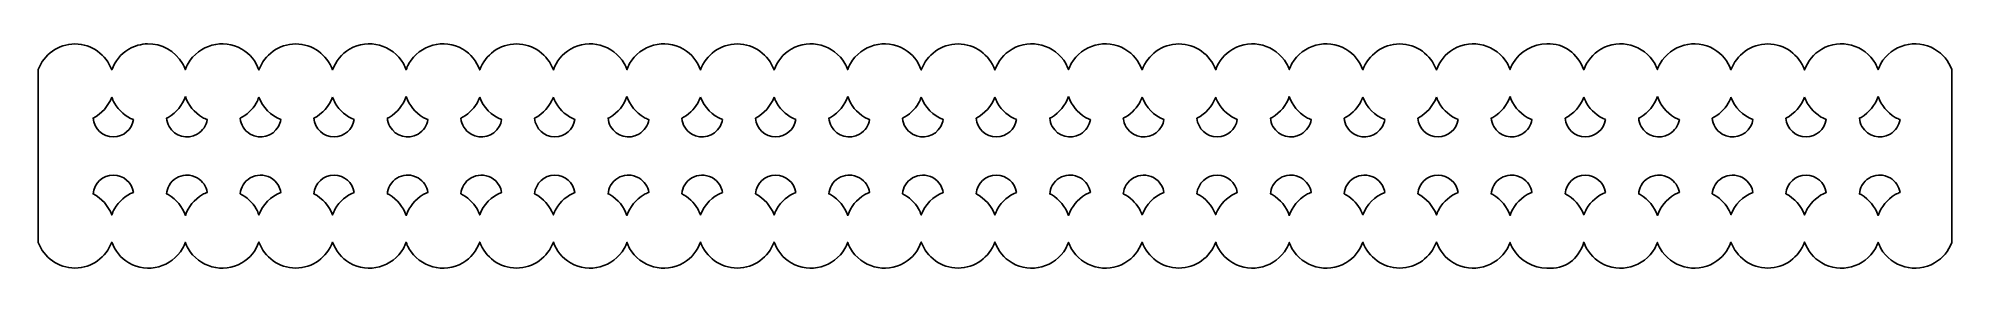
# Model space of a CAD drawing. Header units: centimetres. Extents: x -13.6 to 13.8, y 0.8 to 4.2.
import ezdxf

# ---------------------------------------------------------------- set-up
doc = ezdxf.new("R2010")
doc.units = ezdxf.units.CM
doc.header["$MEASUREMENT"] = 0
doc.layers.add('Layer 1', color=7, linetype='Continuous')

msp = doc.modelspace()

# ---------------------------------------------------------------- linework, layer by layer
at = {"layer": 'Layer 1', "color": 14}
for points, knots in [([(-12.05382, 4.09623), (-12.14469, 4.09409), (-12.2361, 4.06942), (-12.31993, 4.02102), (-12.31993, 4.02102), (-12.43863, 3.95249), (-12.52084, 3.84549), (-12.56455, 3.72516), (-12.56455, 3.72516), (-12.6441, 3.94031), (-12.84924, 4.0954), (-13.09099, 4.0954), (-13.09099, 4.0954), (-13.33144, 4.0954), (-13.53614, 3.94182), (-13.61659, 3.72847), (-13.61659, 3.72847), (-13.61659, 3.72847), (-13.61659, 1.25581), (-13.61659, 1.25581), (-13.61659, 1.25581), (-13.53614, 1.04245), (-13.33144, 0.88887), (-13.09099, 0.88887), (-13.09099, 0.88887), (-12.84924, 0.88887), (-12.6441, 1.04397), (-12.56455, 1.25911), (-12.56455, 1.25911), (-12.52084, 1.13879), (-12.43863, 1.03179), (-12.31993, 0.96325), (-12.31993, 0.96325), (-12.05167, 0.80837), (-11.70523, 0.90192), (-11.55053, 1.16986), (-11.55053, 1.16986), (-11.53426, 1.19804), (-11.52259, 1.22784), (-11.51169, 1.25746), (-11.51169, 1.25746), (-11.5008, 1.22782), (-11.48996, 1.19807), (-11.47367, 1.16986), (-11.47367, 1.16986), (-11.31884, 0.90168), (-10.97102, 0.80829), (-10.70262, 0.96325), (-10.70262, 0.96325), (-10.58358, 1.03198), (-10.50224, 1.13923), (-10.45883, 1.25994), (-10.45883, 1.25994), (-10.37949, 1.04441), (-10.17359, 0.88887), (-9.93157, 0.88887), (-9.93157, 0.88887), (-9.68982, 0.88887), (-9.48385, 1.04397), (-9.40431, 1.25911), (-9.40431, 1.25911), (-9.3606, 1.13879), (-9.27922, 1.03179), (-9.16052, 0.96325), (-9.16052, 0.96325), (-8.89225, 0.80837), (-8.54499, 0.90191), (-8.39029, 1.16986), (-8.39029, 1.16986), (-8.37401, 1.19804), (-8.36317, 1.22784), (-8.35227, 1.25746), (-8.35227, 1.25746), (-8.34138, 1.22782), (-8.32972, 1.19807), (-8.31343, 1.16986), (-8.31343, 1.16986), (-8.1586, 0.90168), (-7.81077, 0.80829), (-7.54238, 0.96325), (-7.54238, 0.96325), (-7.42333, 1.03198), (-7.342, 1.13923), (-7.29858, 1.25994), (-7.29858, 1.25994), (-7.21924, 1.04441), (-7.01417, 0.88887), (-6.77215, 0.88887), (-6.77215, 0.88887), (-6.53013, 0.88887), (-6.32423, 1.04441), (-6.24489, 1.25994), (-6.24489, 1.25994), (-6.20106, 1.13928), (-6.1192, 1.03192), (-6.00027, 0.96325), (-6.00027, 0.96325), (-5.73214, 0.80845), (-5.38543, 0.90215), (-5.23087, 1.16986), (-5.23087, 1.16986), (-5.2146, 1.19804), (-5.20293, 1.22784), (-5.19203, 1.25746), (-5.19203, 1.25746), (-5.18115, 1.22781), (-5.17031, 1.19809), (-5.15401, 1.16986), (-5.15401, 1.16986), (-4.99918, 0.90168), (-4.65136, 0.80829), (-4.38296, 0.96325), (-4.38296, 0.96325), (-4.26391, 1.03198), (-4.18258, 1.13923), (-4.13916, 1.25994), (-4.13916, 1.25994), (-4.05982, 1.04441), (-3.85393, 0.88887), (-3.61191, 0.88887), (-3.61191, 0.88887), (-3.36989, 0.88887), (-3.16482, 1.04441), (-3.08547, 1.25994), (-3.08547, 1.25994), (-3.04164, 1.13928), (-2.95978, 1.03192), (-2.84085, 0.96325), (-2.84085, 0.96325), (-2.57272, 0.80845), (-2.22602, 0.90215), (-2.07145, 1.16986), (-2.07145, 1.16986), (-2.05518, 1.19804), (-2.04351, 1.22784), (-2.03261, 1.25746), (-2.03261, 1.25746), (-2.02173, 1.22781), (-2.0109, 1.19809), (-1.9946, 1.16986), (-1.9946, 1.16986), (-1.83976, 0.90168), (-1.49194, 0.80829), (-1.22354, 0.96325), (-1.22354, 0.96325), (-1.1045, 1.03198), (-1.02316, 1.13923), (-0.97975, 1.25994), (-0.97975, 1.25994), (-0.90041, 1.04441), (-0.69451, 0.88887), (-0.45249, 0.88887), (-0.45249, 0.88887), (-0.21047, 0.88887), (-0.00457, 1.04441), (0.07477, 1.25994), (0.07477, 1.25994), (0.1186, 1.13928), (0.20046, 1.03192), (0.31939, 0.96325), (0.31939, 0.96325), (0.58765, 0.80837), (0.93492, 0.90192), (1.08962, 1.16986), (1.08962, 1.16986), (1.10559, 1.19753), (1.11603, 1.22676), (1.12681, 1.25581), (1.12681, 1.25581), (1.1376, 1.22663), (1.1496, 1.19765), (1.16565, 1.16986), (1.16565, 1.16986), (1.32048, 0.90168), (1.66748, 0.80829), (1.93588, 0.96325), (1.93588, 0.96325), (2.05458, 1.03179), (2.13678, 1.13879), (2.1805, 1.25911), (2.1805, 1.25911), (2.26004, 1.04397), (2.46518, 0.88887), (2.70693, 0.88887), (2.70693, 0.88887), (2.94832, 0.88887), (3.15417, 1.04358), (3.23419, 1.25829), (3.23419, 1.25829), (3.27817, 1.13822), (3.36036, 1.03164), (3.47881, 0.96325), (3.47881, 0.96325), (3.74707, 0.80837), (4.09434, 0.90192), (4.24904, 1.16986), (4.24904, 1.16986), (4.26507, 1.19763), (4.27625, 1.22665), (4.28705, 1.25581), (4.28705, 1.25581), (4.29782, 1.22674), (4.30908, 1.19755), (4.32507, 1.16986), (4.32507, 1.16986), (4.4799, 0.90168), (4.82772, 0.80829), (5.09612, 0.96325), (5.09612, 0.96325), (5.21482, 1.03179), (5.2962, 1.13879), (5.33991, 1.25911), (5.33991, 1.25911), (5.41946, 1.04397), (5.62543, 0.88887), (5.86717, 0.88887), (5.86717, 0.88887), (6.10919, 0.88887), (6.31426, 1.04441), (6.3936, 1.25994), (6.3936, 1.25994), (6.43744, 1.13928), (6.5193, 1.03192), (6.63823, 0.96325), (6.63823, 0.96325), (6.90649, 0.80837), (7.25376, 0.90192), (7.40845, 1.16986), (7.40845, 1.16986), (7.42444, 1.19755), (7.4357, 1.22674), (7.44647, 1.25581), (7.44647, 1.25581), (7.45726, 1.22663), (7.46844, 1.19765), (7.48448, 1.16986), (7.48448, 1.16986), (7.5885, 0.9897), (7.7798, 0.88885), (7.97538, 0.88887), (7.97538, 0.88887), (8.23594, 0.86921), (8.42019, 1.0104), (8.50264, 1.25829), (8.50264, 1.25829), (8.54662, 1.13822), (8.62881, 1.03164), (8.74726, 0.96325), (8.74726, 0.96325), (9.01552, 0.80837), (9.36279, 0.90192), (9.51749, 1.16986), (9.51749, 1.16986), (9.53352, 1.19763), (9.5447, 1.22665), (9.5555, 1.25581), (9.5555, 1.25581), (9.56627, 1.22674), (9.57753, 1.19755), (9.59352, 1.16986), (9.59352, 1.16986), (9.74835, 0.90168), (10.09618, 0.80829), (10.36457, 0.96325), (10.36457, 0.96325), (10.48327, 1.03179), (10.56465, 1.13879), (10.60837, 1.25911), (10.60837, 1.25911), (10.68791, 1.04397), (10.89388, 0.88887), (11.13563, 0.88887), (11.13563, 0.88887), (11.37764, 0.88887), (11.58272, 1.04441), (11.66205, 1.25994), (11.66205, 1.25994), (11.70589, 1.13928), (11.78775, 1.03192), (11.90668, 0.96325), (11.90668, 0.96325), (12.17494, 0.80837), (12.5222, 0.90192), (12.6769, 1.16986), (12.6769, 1.16986), (12.69289, 1.19755), (12.70415, 1.22674), (12.71492, 1.25581), (12.71492, 1.25581), (12.72571, 1.22663), (12.73689, 1.19765), (12.75294, 1.16986), (12.75294, 1.16986), (12.90763, 0.90192), (13.25489, 0.80837), (13.52316, 0.96325), (13.52316, 0.96325), (13.64067, 1.03109), (13.72365, 1.13555), (13.76778, 1.25415), (13.76778, 1.25415), (13.76778, 1.25415), (13.76778, 3.73012), (13.76778, 3.73012), (13.76778, 3.73012), (13.72365, 3.84872), (13.64067, 3.95318), (13.52316, 4.02102), (13.52316, 4.02102), (13.25489, 4.1759), (12.90763, 4.08236), (12.75294, 3.81441), (12.75294, 3.81441), (12.73689, 3.78662), (12.72571, 3.75764), (12.71492, 3.72847), (12.71492, 3.72847), (12.70415, 3.75753), (12.69289, 3.78672), (12.6769, 3.81441), (12.6769, 3.81441), (12.5222, 4.08236), (12.17494, 4.1759), (11.90668, 4.02102), (11.90668, 4.02102), (11.78775, 3.95236), (11.70589, 3.845), (11.66205, 3.72433), (11.66205, 3.72433), (11.58272, 3.93986), (11.37764, 4.0954), (11.13563, 4.0954), (11.13563, 4.0954), (10.89388, 4.0954), (10.68791, 3.94031), (10.60837, 3.72516), (10.60837, 3.72516), (10.56465, 3.84549), (10.48327, 3.95249), (10.36457, 4.02102), (10.36457, 4.02102), (10.09618, 4.17598), (9.74835, 4.08259), (9.59352, 3.81441), (9.59352, 3.81441), (9.57753, 3.78672), (9.56627, 3.75753), (9.5555, 3.72847), (9.5555, 3.72847), (9.5447, 3.75762), (9.53352, 3.78665), (9.51749, 3.81441), (9.51749, 3.81441), (9.36279, 4.08236), (9.01552, 4.1759), (8.74726, 4.02102), (8.74726, 4.02102), (8.62881, 3.95263), (8.54662, 3.84605), (8.50264, 3.72599), (8.50264, 3.72599), (8.41238, 3.9558), (8.22161, 4.10784), (7.97538, 4.0954), (7.97538, 4.0954), (7.77981, 4.09542), (7.58849, 3.99456), (7.48448, 3.81441), (7.48448, 3.81441), (7.46844, 3.78662), (7.45726, 3.75764), (7.44647, 3.72847), (7.44647, 3.72847), (7.4357, 3.75753), (7.42444, 3.78672), (7.40845, 3.81441), (7.40845, 3.81441), (7.25376, 4.08236), (6.90649, 4.1759), (6.63823, 4.02102), (6.63823, 4.02102), (6.5193, 3.95236), (6.43744, 3.845), (6.3936, 3.72433), (6.3936, 3.72433), (6.31426, 3.93986), (6.10919, 4.0954), (5.86717, 4.0954), (5.86717, 4.0954), (5.62543, 4.0954), (5.41946, 3.94031), (5.33991, 3.72516), (5.33991, 3.72516), (5.2962, 3.84549), (5.21482, 3.95249), (5.09612, 4.02102), (5.09612, 4.02102), (4.82772, 4.17598), (4.4799, 4.08259), (4.32507, 3.81441), (4.32507, 3.81441), (4.30908, 3.78672), (4.29782, 3.75753), (4.28705, 3.72847), (4.28705, 3.72847), (4.27625, 3.75762), (4.26507, 3.78665), (4.24904, 3.81441), (4.24904, 3.81441), (4.09434, 4.08236), (3.74707, 4.1759), (3.47881, 4.02102), (3.47881, 4.02102), (3.36036, 3.95263), (3.27817, 3.84605), (3.23419, 3.72599), (3.23419, 3.72599), (3.15417, 3.9407), (2.94832, 4.0954), (2.70693, 4.0954), (2.70693, 4.0954), (2.46518, 4.0954), (2.26004, 3.94031), (2.1805, 3.72516), (2.1805, 3.72516), (2.13678, 3.84549), (2.05458, 3.95249), (1.93588, 4.02102), (1.93588, 4.02102), (1.66748, 4.17598), (1.32048, 4.08259), (1.16565, 3.81441), (1.16565, 3.81441), (1.1496, 3.78662), (1.1376, 3.75764), (1.12681, 3.72847), (1.12681, 3.72847), (1.11603, 3.75752), (1.10559, 3.78674), (1.08962, 3.81441), (1.08962, 3.81441), (0.93492, 4.08236), (0.58765, 4.1759), (0.31939, 4.02102), (0.31939, 4.02102), (0.20046, 3.95236), (0.1186, 3.845), (0.07477, 3.72433), (0.07477, 3.72433), (-0.00457, 3.93986), (-0.21047, 4.0954), (-0.45249, 4.0954), (-0.45249, 4.0954), (-0.69451, 4.0954), (-0.90041, 3.93986), (-0.97975, 3.72433), (-0.97975, 3.72433), (-1.02316, 3.84504), (-1.1045, 3.95229), (-1.22354, 4.02102), (-1.22354, 4.02102), (-1.49194, 4.17598), (-1.83976, 4.08259), (-1.9946, 3.81441), (-1.9946, 3.81441), (-2.0109, 3.78618), (-2.02173, 3.75647), (-2.03261, 3.72681), (-2.03261, 3.72681), (-2.04351, 3.75644), (-2.05518, 3.78623), (-2.07145, 3.81441), (-2.07145, 3.81441), (-2.22602, 4.08213), (-2.57272, 4.17583), (-2.84085, 4.02102), (-2.84085, 4.02102), (-2.95978, 3.95236), (-3.04164, 3.845), (-3.08547, 3.72433), (-3.08547, 3.72433), (-3.16482, 3.93986), (-3.36989, 4.0954), (-3.61191, 4.0954), (-3.61191, 4.0954), (-3.85393, 4.0954), (-4.05982, 3.93986), (-4.13916, 3.72433), (-4.13916, 3.72433), (-4.18258, 3.84504), (-4.26391, 3.95229), (-4.38296, 4.02102), (-4.38296, 4.02102), (-4.65136, 4.17598), (-4.99918, 4.08259), (-5.15401, 3.81441), (-5.15401, 3.81441), (-5.17031, 3.78618), (-5.18115, 3.75647), (-5.19203, 3.72681), (-5.19203, 3.72681), (-5.20293, 3.75644), (-5.2146, 3.78623), (-5.23087, 3.81441), (-5.23087, 3.81441), (-5.38543, 4.08213), (-5.73214, 4.17583), (-6.00027, 4.02102), (-6.00027, 4.02102), (-6.1192, 3.95236), (-6.20106, 3.845), (-6.24489, 3.72433), (-6.24489, 3.72433), (-6.32423, 3.93986), (-6.53013, 4.0954), (-6.77215, 4.0954), (-6.77215, 4.0954), (-7.01417, 4.0954), (-7.21924, 3.93986), (-7.29858, 3.72433), (-7.29858, 3.72433), (-7.342, 3.84504), (-7.42333, 3.95229), (-7.54238, 4.02102), (-7.54238, 4.02102), (-7.81077, 4.17598), (-8.1586, 4.08259), (-8.31343, 3.81441), (-8.31343, 3.81441), (-8.32972, 3.7862), (-8.34138, 3.75645), (-8.35227, 3.72681), (-8.35227, 3.72681), (-8.36317, 3.75644), (-8.37401, 3.78623), (-8.39029, 3.81441), (-8.39029, 3.81441), (-8.54499, 4.08236), (-8.89225, 4.1759), (-9.16052, 4.02102), (-9.16052, 4.02102), (-9.27922, 3.95249), (-9.3606, 3.84549), (-9.40431, 3.72516), (-9.40431, 3.72516), (-9.48385, 3.94031), (-9.68982, 4.0954), (-9.93157, 4.0954), (-9.93157, 4.0954), (-10.17359, 4.0954), (-10.37949, 3.93986), (-10.45883, 3.72433), (-10.45883, 3.72433), (-10.50224, 3.84504), (-10.58358, 3.95229), (-10.70262, 4.02102), (-10.70262, 4.02102), (-10.97102, 4.17598), (-11.31884, 4.08259), (-11.47367, 3.81441), (-11.47367, 3.81441), (-11.48996, 3.7862), (-11.5008, 3.75645), (-11.51169, 3.72681), (-11.51169, 3.72681), (-11.52259, 3.75644), (-11.53426, 3.78623), (-11.55053, 3.81441), (-11.55053, 3.81441), (-11.65689, 3.99863), (-11.85392, 4.10093), (-12.05382, 4.09623)], [0, 0, 0, 0, 0.00694444, 0.00694444, 0.00694444, 0.00694444, 0.01388889, 0.01388889, 0.01388889, 0.01388889, 0.02083333, 0.02083333, 0.02083333, 0.02083333, 0.02777778, 0.02777778, 0.02777778, 0.02777778, 0.03472222, 0.03472222, 0.03472222, 0.03472222, 0.04166667, 0.04166667, 0.04166667, 0.04166667, 0.04861111, 0.04861111, 0.04861111, 0.04861111, 0.05555556, 0.05555556, 0.05555556, 0.05555556, 0.0625, 0.0625, 0.0625, 0.0625, 0.06944444, 0.06944444, 0.06944444, 0.06944444, 0.07638889, 0.07638889, 0.07638889, 0.07638889, 0.08333333, 0.08333333, 0.08333333, 0.08333333, 0.09027778, 0.09027778, 0.09027778, 0.09027778, 0.09722222, 0.09722222, 0.09722222, 0.09722222, 0.10416667, 0.10416667, 0.10416667, 0.10416667, 0.11111111, 0.11111111, 0.11111111, 0.11111111, 0.11805556, 0.11805556, 0.11805556, 0.11805556, 0.125, 0.125, 0.125, 0.125, 0.13194444, 0.13194444, 0.13194444, 0.13194444, 0.13888889, 0.13888889, 0.13888889, 0.13888889, 0.14583333, 0.14583333, 0.14583333, 0.14583333, 0.15277778, 0.15277778, 0.15277778, 0.15277778, 0.15972222, 0.15972222, 0.15972222, 0.15972222, 0.16666667, 0.16666667, 0.16666667, 0.16666667, 0.17361111, 0.17361111, 0.17361111, 0.17361111, 0.18055556, 0.18055556, 0.18055556, 0.18055556, 0.1875, 0.1875, 0.1875, 0.1875, 0.19444444, 0.19444444, 0.19444444, 0.19444444, 0.20138889, 0.20138889, 0.20138889, 0.20138889, 0.20833333, 0.20833333, 0.20833333, 0.20833333, 0.21527778, 0.21527778, 0.21527778, 0.21527778, 0.22222222, 0.22222222, 0.22222222, 0.22222222, 0.22916667, 0.22916667, 0.22916667, 0.22916667, 0.23611111, 0.23611111, 0.23611111, 0.23611111, 0.24305556, 0.24305556, 0.24305556, 0.24305556, 0.25, 0.25, 0.25, 0.25, 0.25694444, 0.25694444, 0.25694444, 0.25694444, 0.26388889, 0.26388889, 0.26388889, 0.26388889, 0.27083333, 0.27083333, 0.27083333, 0.27083333, 0.27777778, 0.27777778, 0.27777778, 0.27777778, 0.28472222, 0.28472222, 0.28472222, 0.28472222, 0.29166667, 0.29166667, 0.29166667, 0.29166667, 0.29861111, 0.29861111, 0.29861111, 0.29861111, 0.30555556, 0.30555556, 0.30555556, 0.30555556, 0.3125, 0.3125, 0.3125, 0.3125, 0.31944444, 0.31944444, 0.31944444, 0.31944444, 0.32638889, 0.32638889, 0.32638889, 0.32638889, 0.33333333, 0.33333333, 0.33333333, 0.33333333, 0.34027778, 0.34027778, 0.34027778, 0.34027778, 0.34722222, 0.34722222, 0.34722222, 0.34722222, 0.35416667, 0.35416667, 0.35416667, 0.35416667, 0.36111111, 0.36111111, 0.36111111, 0.36111111, 0.36805556, 0.36805556, 0.36805556, 0.36805556, 0.375, 0.375, 0.375, 0.375, 0.38194444, 0.38194444, 0.38194444, 0.38194444, 0.38888889, 0.38888889, 0.38888889, 0.38888889, 0.39583333, 0.39583333, 0.39583333, 0.39583333, 0.40277778, 0.40277778, 0.40277778, 0.40277778, 0.40972222, 0.40972222, 0.40972222, 0.40972222, 0.41666667, 0.41666667, 0.41666667, 0.41666667, 0.42361111, 0.42361111, 0.42361111, 0.42361111, 0.43055556, 0.43055556, 0.43055556, 0.43055556, 0.4375, 0.4375, 0.4375, 0.4375, 0.44444444, 0.44444444, 0.44444444, 0.44444444, 0.45138889, 0.45138889, 0.45138889, 0.45138889, 0.45833333, 0.45833333, 0.45833333, 0.45833333, 0.46527778, 0.46527778, 0.46527778, 0.46527778, 0.47222222, 0.47222222, 0.47222222, 0.47222222, 0.47916667, 0.47916667, 0.47916667, 0.47916667, 0.48611111, 0.48611111, 0.48611111, 0.48611111, 0.49305556, 0.49305556, 0.49305556, 0.49305556, 0.5, 0.5, 0.5, 0.5, 0.50694444, 0.50694444, 0.50694444, 0.50694444, 0.51388889, 0.51388889, 0.51388889, 0.51388889, 0.52083333, 0.52083333, 0.52083333, 0.52083333, 0.52777778, 0.52777778, 0.52777778, 0.52777778, 0.53472222, 0.53472222, 0.53472222, 0.53472222, 0.54166667, 0.54166667, 0.54166667, 0.54166667, 0.54861111, 0.54861111, 0.54861111, 0.54861111, 0.55555556, 0.55555556, 0.55555556, 0.55555556, 0.5625, 0.5625, 0.5625, 0.5625, 0.56944444, 0.56944444, 0.56944444, 0.56944444, 0.57638889, 0.57638889, 0.57638889, 0.57638889, 0.58333333, 0.58333333, 0.58333333, 0.58333333, 0.59027778, 0.59027778, 0.59027778, 0.59027778, 0.59722222, 0.59722222, 0.59722222, 0.59722222, 0.60416667, 0.60416667, 0.60416667, 0.60416667, 0.61111111, 0.61111111, 0.61111111, 0.61111111, 0.61805556, 0.61805556, 0.61805556, 0.61805556, 0.625, 0.625, 0.625, 0.625, 0.63194444, 0.63194444, 0.63194444, 0.63194444, 0.63888889, 0.63888889, 0.63888889, 0.63888889, 0.64583333, 0.64583333, 0.64583333, 0.64583333, 0.65277778, 0.65277778, 0.65277778, 0.65277778, 0.65972222, 0.65972222, 0.65972222, 0.65972222, 0.66666667, 0.66666667, 0.66666667, 0.66666667, 0.67361111, 0.67361111, 0.67361111, 0.67361111, 0.68055556, 0.68055556, 0.68055556, 0.68055556, 0.6875, 0.6875, 0.6875, 0.6875, 0.69444444, 0.69444444, 0.69444444, 0.69444444, 0.70138889, 0.70138889, 0.70138889, 0.70138889, 0.70833333, 0.70833333, 0.70833333, 0.70833333, 0.71527778, 0.71527778, 0.71527778, 0.71527778, 0.72222222, 0.72222222, 0.72222222, 0.72222222, 0.72916667, 0.72916667, 0.72916667, 0.72916667, 0.73611111, 0.73611111, 0.73611111, 0.73611111, 0.74305556, 0.74305556, 0.74305556, 0.74305556, 0.75, 0.75, 0.75, 0.75, 0.75694444, 0.75694444, 0.75694444, 0.75694444, 0.76388889, 0.76388889, 0.76388889, 0.76388889, 0.77083333, 0.77083333, 0.77083333, 0.77083333, 0.77777778, 0.77777778, 0.77777778, 0.77777778, 0.78472222, 0.78472222, 0.78472222, 0.78472222, 0.79166667, 0.79166667, 0.79166667, 0.79166667, 0.79861111, 0.79861111, 0.79861111, 0.79861111, 0.80555556, 0.80555556, 0.80555556, 0.80555556, 0.8125, 0.8125, 0.8125, 0.8125, 0.81944444, 0.81944444, 0.81944444, 0.81944444, 0.82638889, 0.82638889, 0.82638889, 0.82638889, 0.83333333, 0.83333333, 0.83333333, 0.83333333, 0.84027778, 0.84027778, 0.84027778, 0.84027778, 0.84722222, 0.84722222, 0.84722222, 0.84722222, 0.85416667, 0.85416667, 0.85416667, 0.85416667, 0.86111111, 0.86111111, 0.86111111, 0.86111111, 0.86805556, 0.86805556, 0.86805556, 0.86805556, 0.875, 0.875, 0.875, 0.875, 0.88194444, 0.88194444, 0.88194444, 0.88194444, 0.88888889, 0.88888889, 0.88888889, 0.88888889, 0.89583333, 0.89583333, 0.89583333, 0.89583333, 0.90277778, 0.90277778, 0.90277778, 0.90277778, 0.90972222, 0.90972222, 0.90972222, 0.90972222, 0.91666667, 0.91666667, 0.91666667, 0.91666667, 0.92361111, 0.92361111, 0.92361111, 0.92361111, 0.93055556, 0.93055556, 0.93055556, 0.93055556, 0.9375, 0.9375, 0.9375, 0.9375, 0.94444444, 0.94444444, 0.94444444, 0.94444444, 0.95138889, 0.95138889, 0.95138889, 0.95138889, 0.95833333, 0.95833333, 0.95833333, 0.95833333, 0.96527778, 0.96527778, 0.96527778, 0.96527778, 0.97222222, 0.97222222, 0.97222222, 0.97222222, 0.97916667, 0.97916667, 0.97916667, 0.97916667, 0.98611111, 0.98611111, 0.98611111, 0.98611111, 1, 1, 1, 1]), ([(-12.56455, 3.33509), (-12.55383, 3.30634), (-12.54235, 3.27735), (-12.52654, 3.24997), (-12.52654, 3.24997), (-12.4626, 3.13922), (-12.36493, 3.05798), (-12.25464, 3.01196), (-12.25464, 3.01196), (-12.2785, 2.87217), (-12.3938, 2.76568), (-12.54141, 2.76568), (-12.54141, 2.76568), (-12.69662, 2.76568), (-12.81701, 2.88278), (-12.83149, 3.03344), (-12.83149, 3.03344), (-12.70877, 3.09748), (-12.61357, 3.20456), (-12.56455, 3.33509)], [0, 0, 0, 0, 0.16666667, 0.16666667, 0.16666667, 0.16666667, 0.33333333, 0.33333333, 0.33333333, 0.33333333, 0.5, 0.5, 0.5, 0.5, 0.66666667, 0.66666667, 0.66666667, 0.66666667, 1, 1, 1, 1]), ([(-11.51169, 3.3417), (-11.46816, 3.22076), (-11.38628, 3.11301), (-11.26707, 3.04419), (-11.26707, 3.04419), (-11.24438, 3.03109), (-11.2211, 3.02138), (-11.19765, 3.01196), (-11.19765, 3.01196), (-11.21149, 2.92824), (-11.26076, 2.85229), (-11.34062, 2.80618), (-11.34062, 2.80618), (-11.48345, 2.72372), (-11.66148, 2.77083), (-11.74391, 2.91361), (-11.74391, 2.91361), (-11.76618, 2.95217), (-11.77657, 2.99264), (-11.78028, 3.03344), (-11.78028, 3.03344), (-11.77217, 3.03761), (-11.76347, 3.03958), (-11.75548, 3.04419), (-11.75548, 3.04419), (-11.6363, 3.113), (-11.55504, 3.22084), (-11.51169, 3.3417)], [0, 0, 0, 0, 0.125, 0.125, 0.125, 0.125, 0.25, 0.25, 0.25, 0.25, 0.375, 0.375, 0.375, 0.375, 0.5, 0.5, 0.5, 0.5, 0.625, 0.625, 0.625, 0.625, 0.75, 0.75, 0.75, 0.75, 1, 1, 1, 1]), ([(-10.45965, 3.33426), (-10.40474, 3.18775), (-10.28937, 3.07147), (-10.14479, 3.01196), (-10.14479, 3.01196), (-10.15048, 2.97846), (-10.16133, 2.94508), (-10.1795, 2.91361), (-10.1795, 2.91361), (-10.26193, 2.77083), (-10.43996, 2.72372), (-10.58279, 2.80618), (-10.58279, 2.80618), (-10.66877, 2.85582), (-10.71784, 2.94041), (-10.72741, 3.03097), (-10.72741, 3.03097), (-10.63403, 3.07886), (-10.55284, 3.15297), (-10.49684, 3.24997), (-10.49684, 3.24997), (-10.48117, 3.27711), (-10.47034, 3.30577), (-10.45965, 3.33426)], [0, 0, 0, 0, 0.14285714, 0.14285714, 0.14285714, 0.14285714, 0.28571429, 0.28571429, 0.28571429, 0.28571429, 0.42857143, 0.42857143, 0.42857143, 0.42857143, 0.57142857, 0.57142857, 0.57142857, 0.57142857, 0.71428571, 0.71428571, 0.71428571, 0.71428571, 1, 1, 1, 1]), ([(-9.40431, 3.33509), (-9.39358, 3.30634), (-9.38293, 3.27735), (-9.36712, 3.24997), (-9.36712, 3.24997), (-9.30324, 3.13932), (-9.20591, 3.05861), (-9.09605, 3.01278), (-9.09605, 3.01278), (-9.11947, 2.87246), (-9.23413, 2.76568), (-9.382, 2.76568), (-9.382, 2.76568), (-9.5372, 2.76568), (-9.65759, 2.88278), (-9.67207, 3.03344), (-9.67207, 3.03344), (-9.54936, 3.09748), (-9.45332, 3.20456), (-9.40431, 3.33509)], [0, 0, 0, 0, 0.16666667, 0.16666667, 0.16666667, 0.16666667, 0.33333333, 0.33333333, 0.33333333, 0.33333333, 0.5, 0.5, 0.5, 0.5, 0.66666667, 0.66666667, 0.66666667, 0.66666667, 1, 1, 1, 1]), ([(-8.35145, 3.3417), (-8.30789, 3.22087), (-8.22677, 3.11296), (-8.10765, 3.04419), (-8.10765, 3.04419), (-8.08518, 3.03121), (-8.06228, 3.02132), (-8.03906, 3.01196), (-8.03906, 3.01196), (-8.0533, 2.92854), (-8.10232, 2.8522), (-8.18203, 2.80618), (-8.18203, 2.80618), (-8.32499, 2.72364), (-8.50193, 2.7706), (-8.5845, 2.91361), (-8.5845, 2.91361), (-8.60676, 2.95217), (-8.61715, 2.99264), (-8.62086, 3.03344), (-8.62086, 3.03344), (-8.61275, 3.03761), (-8.60405, 3.03958), (-8.59607, 3.04419), (-8.59607, 3.04419), (-8.4768, 3.11305), (-8.39477, 3.22073), (-8.35145, 3.3417)], [0, 0, 0, 0, 0.125, 0.125, 0.125, 0.125, 0.25, 0.25, 0.25, 0.25, 0.375, 0.375, 0.375, 0.375, 0.5, 0.5, 0.5, 0.5, 0.625, 0.625, 0.625, 0.625, 0.75, 0.75, 0.75, 0.75, 1, 1, 1, 1]), ([(-7.29941, 3.33426), (-7.2445, 3.18775), (-7.12995, 3.07147), (-6.98537, 3.01196), (-6.98537, 3.01196), (-6.99106, 2.97846), (-7.00191, 2.94508), (-7.02008, 2.91361), (-7.02008, 2.91361), (-7.10251, 2.77083), (-7.28054, 2.72372), (-7.42337, 2.80618), (-7.42337, 2.80618), (-7.50935, 2.85582), (-7.55842, 2.94041), (-7.568, 3.03097), (-7.568, 3.03097), (-7.47461, 3.07886), (-7.39342, 3.15297), (-7.33742, 3.24997), (-7.33742, 3.24997), (-7.32175, 3.27711), (-7.3101, 3.30577), (-7.29941, 3.33426)], [0, 0, 0, 0, 0.14285714, 0.14285714, 0.14285714, 0.14285714, 0.28571429, 0.28571429, 0.28571429, 0.28571429, 0.42857143, 0.42857143, 0.42857143, 0.42857143, 0.57142857, 0.57142857, 0.57142857, 0.57142857, 0.71428571, 0.71428571, 0.71428571, 0.71428571, 1, 1, 1, 1]), ([(-6.24489, 3.33509), (-6.23418, 3.30633), (-6.2227, 3.27737), (-6.20688, 3.24997), (-6.20688, 3.24997), (-6.143, 3.13932), (-6.04649, 3.05861), (-5.93664, 3.01278), (-5.93664, 3.01278), (-5.96017, 2.8726), (-6.07469, 2.76568), (-6.22258, 2.76568), (-6.22258, 2.76568), (-6.37751, 2.76568), (-6.49863, 2.88236), (-6.51348, 3.03262), (-6.51348, 3.03262), (-6.39012, 3.09651), (-6.294, 3.20413), (-6.24489, 3.33509)], [0, 0, 0, 0, 0.16666667, 0.16666667, 0.16666667, 0.16666667, 0.33333333, 0.33333333, 0.33333333, 0.33333333, 0.5, 0.5, 0.5, 0.5, 0.66666667, 0.66666667, 0.66666667, 0.66666667, 1, 1, 1, 1]), ([(-5.19203, 3.3417), (-5.14829, 3.22078), (-5.06573, 3.11298), (-4.94658, 3.04419), (-4.94658, 3.04419), (-4.92418, 3.03125), (-4.90123, 3.02138), (-4.87799, 3.01196), (-4.87799, 3.01196), (-4.89185, 2.92815), (-4.94196, 2.85226), (-5.02179, 2.80618), (-5.02179, 2.80618), (-5.16461, 2.72372), (-5.34264, 2.77083), (-5.42508, 2.91361), (-5.42508, 2.91361), (-5.44734, 2.95217), (-5.45691, 2.99264), (-5.46062, 3.03344), (-5.46062, 3.03344), (-5.45251, 3.03761), (-5.44464, 3.03958), (-5.43665, 3.04419), (-5.43665, 3.04419), (-5.31747, 3.113), (-5.23538, 3.22085), (-5.19203, 3.3417)], [0, 0, 0, 0, 0.125, 0.125, 0.125, 0.125, 0.25, 0.25, 0.25, 0.25, 0.375, 0.375, 0.375, 0.375, 0.5, 0.5, 0.5, 0.5, 0.625, 0.625, 0.625, 0.625, 0.75, 0.75, 0.75, 0.75, 1, 1, 1, 1]), ([(-4.13999, 3.33426), (-4.08508, 3.18775), (-3.97053, 3.07147), (-3.82595, 3.01196), (-3.82595, 3.01196), (-3.83165, 2.97846), (-3.84166, 2.94508), (-3.85983, 2.91361), (-3.85983, 2.91361), (-3.94214, 2.77106), (-4.12209, 2.72379), (-4.26478, 2.80618), (-4.26478, 2.80618), (-4.35056, 2.8557), (-4.39945, 2.94021), (-4.40858, 3.03097), (-4.40858, 3.03097), (-4.31505, 3.07897), (-4.23393, 3.1531), (-4.17801, 3.24997), (-4.17801, 3.24997), (-4.16234, 3.27711), (-4.15068, 3.30577), (-4.13999, 3.33426)], [0, 0, 0, 0, 0.14285714, 0.14285714, 0.14285714, 0.14285714, 0.28571429, 0.28571429, 0.28571429, 0.28571429, 0.42857143, 0.42857143, 0.42857143, 0.42857143, 0.57142857, 0.57142857, 0.57142857, 0.57142857, 0.71428571, 0.71428571, 0.71428571, 0.71428571, 1, 1, 1, 1]), ([(-3.08547, 3.33509), (-3.07476, 3.30633), (-3.06328, 3.27737), (-3.04746, 3.24997), (-3.04746, 3.24997), (-2.98358, 3.13932), (-2.88625, 3.05861), (-2.77639, 3.01278), (-2.77639, 3.01278), (-2.79992, 2.8726), (-2.91527, 2.76568), (-3.06316, 2.76568), (-3.06316, 2.76568), (-3.21809, 2.76568), (-3.33839, 2.88236), (-3.35324, 3.03262), (-3.35324, 3.03262), (-3.22987, 3.09651), (-3.13458, 3.20413), (-3.08547, 3.33509)], [0, 0, 0, 0, 0.16666667, 0.16666667, 0.16666667, 0.16666667, 0.33333333, 0.33333333, 0.33333333, 0.33333333, 0.5, 0.5, 0.5, 0.5, 0.66666667, 0.66666667, 0.66666667, 0.66666667, 1, 1, 1, 1]), ([(-2.03178, 3.3417), (-1.98802, 3.22089), (-1.90623, 3.11293), (-1.78716, 3.04419), (-1.78716, 3.04419), (-1.76476, 3.03125), (-1.74181, 3.02138), (-1.71857, 3.01196), (-1.71857, 3.01196), (-1.73244, 2.92815), (-1.78172, 2.85226), (-1.86154, 2.80618), (-1.86154, 2.80618), (-2.00437, 2.72372), (-2.1824, 2.77083), (-2.26484, 2.91361), (-2.26484, 2.91361), (-2.28704, 2.95207), (-2.29693, 2.99309), (-2.30037, 3.03427), (-2.30037, 3.03427), (-2.29269, 3.03826), (-2.28394, 3.03984), (-2.27641, 3.04419), (-2.27641, 3.04419), (-2.15714, 3.11305), (-2.0751, 3.22073), (-2.03178, 3.3417)], [0, 0, 0, 0, 0.125, 0.125, 0.125, 0.125, 0.25, 0.25, 0.25, 0.25, 0.375, 0.375, 0.375, 0.375, 0.5, 0.5, 0.5, 0.5, 0.625, 0.625, 0.625, 0.625, 0.75, 0.75, 0.75, 0.75, 1, 1, 1, 1]), ([(-0.98057, 3.33426), (-0.92566, 3.18775), (-0.81029, 3.07147), (-0.66571, 3.01196), (-0.66571, 3.01196), (-0.67138, 2.97856), (-0.68211, 2.94532), (-0.70042, 2.91361), (-0.70042, 2.91361), (-0.78272, 2.77106), (-0.96184, 2.72379), (-1.10454, 2.80618), (-1.10454, 2.80618), (-1.19032, 2.8557), (-1.24003, 2.94021), (-1.24916, 3.03097), (-1.24916, 3.03097), (-1.15571, 3.07896), (-1.0737, 3.15308), (-1.01776, 3.24997), (-1.01776, 3.24997), (-1.00209, 3.27711), (-0.99126, 3.30577), (-0.98057, 3.33426)], [0, 0, 0, 0, 0.14285714, 0.14285714, 0.14285714, 0.14285714, 0.28571429, 0.28571429, 0.28571429, 0.28571429, 0.42857143, 0.42857143, 0.42857143, 0.42857143, 0.57142857, 0.57142857, 0.57142857, 0.57142857, 0.71428571, 0.71428571, 0.71428571, 0.71428571, 1, 1, 1, 1]), ([(0.07477, 3.33509), (0.08549, 3.30633), (0.09614, 3.27737), (0.11196, 3.24997), (0.11196, 3.24997), (0.17584, 3.13932), (0.27317, 3.05861), (0.38303, 3.01278), (0.38303, 3.01278), (0.3595, 2.8726), (0.24415, 2.76568), (0.09626, 2.76568), (0.09626, 2.76568), (-0.05867, 2.76568), (-0.17897, 2.88236), (-0.19382, 3.03262), (-0.19382, 3.03262), (-0.07045, 3.09651), (0.02566, 3.20413), (0.07477, 3.33509)], [0, 0, 0, 0, 0.16666667, 0.16666667, 0.16666667, 0.16666667, 0.33333333, 0.33333333, 0.33333333, 0.33333333, 0.5, 0.5, 0.5, 0.5, 0.66666667, 0.66666667, 0.66666667, 0.66666667, 1, 1, 1, 1]), ([(1.12681, 3.3417), (1.17054, 3.22078), (1.2531, 3.11298), (1.37225, 3.04419), (1.37225, 3.04419), (1.39466, 3.03125), (1.41761, 3.02138), (1.44085, 3.01196), (1.44085, 3.01196), (1.42698, 2.92815), (1.3777, 2.85226), (1.29788, 2.80618), (1.29788, 2.80618), (1.15505, 2.72372), (0.97702, 2.77083), (0.89458, 2.91361), (0.89458, 2.91361), (0.87238, 2.95207), (0.86249, 2.99309), (0.85905, 3.03427), (0.85905, 3.03427), (0.86673, 3.03826), (0.87548, 3.03984), (0.88301, 3.04419), (0.88301, 3.04419), (1.00213, 3.11296), (1.08325, 3.22087), (1.12681, 3.3417)], [0, 0, 0, 0, 0.125, 0.125, 0.125, 0.125, 0.25, 0.25, 0.25, 0.25, 0.375, 0.375, 0.375, 0.375, 0.5, 0.5, 0.5, 0.5, 0.625, 0.625, 0.625, 0.625, 0.75, 0.75, 0.75, 0.75, 1, 1, 1, 1]), ([(2.1805, 3.33344), (2.23556, 3.1874), (2.34947, 3.07133), (2.49371, 3.01196), (2.49371, 3.01196), (2.48804, 2.97856), (2.4773, 2.94532), (2.459, 2.91361), (2.459, 2.91361), (2.37656, 2.77083), (2.19854, 2.72372), (2.05571, 2.80618), (2.05571, 2.80618), (1.96979, 2.85578), (1.92122, 2.94033), (1.91191, 3.03097), (1.91191, 3.03097), (2.00521, 3.07885), (2.08647, 3.15295), (2.14248, 3.24997), (2.14248, 3.24997), (2.15804, 3.27691), (2.16986, 3.30517), (2.1805, 3.33344)], [0, 0, 0, 0, 0.14285714, 0.14285714, 0.14285714, 0.14285714, 0.28571429, 0.28571429, 0.28571429, 0.28571429, 0.42857143, 0.42857143, 0.42857143, 0.42857143, 0.57142857, 0.57142857, 0.57142857, 0.57142857, 0.71428571, 0.71428571, 0.71428571, 0.71428571, 1, 1, 1, 1]), ([(3.23419, 3.33344), (3.24481, 3.30515), (3.25663, 3.27693), (3.2722, 3.24997), (3.2722, 3.24997), (3.33607, 3.13936), (3.43285, 3.05942), (3.54244, 3.01361), (3.54244, 3.01361), (3.51924, 2.87302), (3.40468, 2.76568), (3.2565, 2.76568), (3.2565, 2.76568), (3.10158, 2.76568), (2.98045, 2.88236), (2.9656, 3.03262), (2.9656, 3.03262), (3.08853, 3.09634), (3.1847, 3.20303), (3.23419, 3.33344)], [0, 0, 0, 0, 0.16666667, 0.16666667, 0.16666667, 0.16666667, 0.33333333, 0.33333333, 0.33333333, 0.33333333, 0.5, 0.5, 0.5, 0.5, 0.66666667, 0.66666667, 0.66666667, 0.66666667, 1, 1, 1, 1]), ([(4.28705, 3.3417), (4.33081, 3.22089), (4.41343, 3.11293), (4.5325, 3.04419), (4.5325, 3.04419), (4.55497, 3.03121), (4.57787, 3.02132), (4.60109, 3.01196), (4.60109, 3.01196), (4.58685, 2.92854), (4.537, 2.8522), (4.45729, 2.80618), (4.45729, 2.80618), (4.31447, 2.72372), (4.13644, 2.77083), (4.054, 2.91361), (4.054, 2.91361), (4.03179, 2.95207), (4.02273, 2.99309), (4.01929, 3.03427), (4.01929, 3.03427), (4.02697, 3.03826), (4.0349, 3.03984), (4.04243, 3.04419), (4.04243, 3.04419), (4.16164, 3.11301), (4.24353, 3.22076), (4.28705, 3.3417)], [0, 0, 0, 0, 0.125, 0.125, 0.125, 0.125, 0.25, 0.25, 0.25, 0.25, 0.375, 0.375, 0.375, 0.375, 0.5, 0.5, 0.5, 0.5, 0.625, 0.625, 0.625, 0.625, 0.75, 0.75, 0.75, 0.75, 1, 1, 1, 1]), ([(5.33991, 3.33344), (5.39517, 3.18736), (5.50961, 3.07128), (5.65396, 3.01196), (5.65396, 3.01196), (5.64812, 2.97857), (5.63773, 2.94563), (5.61925, 2.91361), (5.61925, 2.91361), (5.53681, 2.77083), (5.35795, 2.72372), (5.21512, 2.80618), (5.21512, 2.80618), (5.12886, 2.85598), (5.07955, 2.94075), (5.0705, 3.03179), (5.0705, 3.03179), (5.16359, 3.07935), (5.24575, 3.15271), (5.3019, 3.24997), (5.3019, 3.24997), (5.31746, 3.27691), (5.32928, 3.30517), (5.33991, 3.33344)], [0, 0, 0, 0, 0.14285714, 0.14285714, 0.14285714, 0.14285714, 0.28571429, 0.28571429, 0.28571429, 0.28571429, 0.42857143, 0.42857143, 0.42857143, 0.42857143, 0.57142857, 0.57142857, 0.57142857, 0.57142857, 0.71428571, 0.71428571, 0.71428571, 0.71428571, 1, 1, 1, 1]), ([(6.3936, 3.33509), (6.40432, 3.30633), (6.4158, 3.27737), (6.43162, 3.24997), (6.43162, 3.24997), (6.49548, 3.13935), (6.59309, 3.05942), (6.70269, 3.01361), (6.70269, 3.01361), (6.67948, 2.87302), (6.56409, 2.76568), (6.41592, 2.76568), (6.41592, 2.76568), (6.26099, 2.76568), (6.14069, 2.88236), (6.12584, 3.03262), (6.12584, 3.03262), (6.24905, 3.09658), (6.34446, 3.2042), (6.3936, 3.33509)], [0, 0, 0, 0, 0.16666667, 0.16666667, 0.16666667, 0.16666667, 0.33333333, 0.33333333, 0.33333333, 0.33333333, 0.5, 0.5, 0.5, 0.5, 0.66666667, 0.66666667, 0.66666667, 0.66666667, 1, 1, 1, 1]), ([(7.44647, 3.3417), (7.49021, 3.22078), (7.57277, 3.11298), (7.69192, 3.04419), (7.69192, 3.04419), (7.71439, 3.03121), (7.73729, 3.02132), (7.76051, 3.01196), (7.76051, 3.01196), (7.74627, 2.92854), (7.69725, 2.8522), (7.61754, 2.80618), (7.61754, 2.80618), (7.47471, 2.72372), (7.29668, 2.77083), (7.21424, 2.91361), (7.21424, 2.91361), (7.19183, 2.95243), (7.18149, 2.99314), (7.17788, 3.03427), (7.17788, 3.03427), (7.18551, 3.03824), (7.19438, 3.03987), (7.20185, 3.04419), (7.20185, 3.04419), (7.32091, 3.11293), (7.40271, 3.22089), (7.44647, 3.3417)], [0, 0, 0, 0, 0.125, 0.125, 0.125, 0.125, 0.25, 0.25, 0.25, 0.25, 0.375, 0.375, 0.375, 0.375, 0.5, 0.5, 0.5, 0.5, 0.625, 0.625, 0.625, 0.625, 0.75, 0.75, 0.75, 0.75, 1, 1, 1, 1]), ([(8.50264, 3.33344), (8.51326, 3.30515), (8.52509, 3.27693), (8.54065, 3.24997), (8.54065, 3.24997), (8.60452, 3.13936), (8.7013, 3.05942), (8.81089, 3.01361), (8.81089, 3.01361), (8.78769, 2.87302), (8.67313, 2.76568), (8.52495, 2.76568), (8.52495, 2.76568), (8.37003, 2.76568), (8.2489, 2.88236), (8.23405, 3.03262), (8.23405, 3.03262), (8.35699, 3.09634), (8.45315, 3.20303), (8.50264, 3.33344)], [0, 0, 0, 0, 0.16666667, 0.16666667, 0.16666667, 0.16666667, 0.33333333, 0.33333333, 0.33333333, 0.33333333, 0.5, 0.5, 0.5, 0.5, 0.66666667, 0.66666667, 0.66666667, 0.66666667, 1, 1, 1, 1]), ([(9.5555, 3.3417), (9.59927, 3.22089), (9.68189, 3.11293), (9.80095, 3.04419), (9.80095, 3.04419), (9.82342, 3.03121), (9.84633, 3.02132), (9.86954, 3.01196), (9.86954, 3.01196), (9.8553, 2.92854), (9.80545, 2.8522), (9.72575, 2.80618), (9.72575, 2.80618), (9.58292, 2.72372), (9.40489, 2.77083), (9.32245, 2.91361), (9.32245, 2.91361), (9.30025, 2.95207), (9.29118, 2.99309), (9.28774, 3.03427), (9.28774, 3.03427), (9.29542, 3.03826), (9.30335, 3.03984), (9.31088, 3.04419), (9.31088, 3.04419), (9.43009, 3.11301), (9.51198, 3.22076), (9.5555, 3.3417)], [0, 0, 0, 0, 0.125, 0.125, 0.125, 0.125, 0.25, 0.25, 0.25, 0.25, 0.375, 0.375, 0.375, 0.375, 0.5, 0.5, 0.5, 0.5, 0.625, 0.625, 0.625, 0.625, 0.75, 0.75, 0.75, 0.75, 1, 1, 1, 1]), ([(10.60837, 3.33344), (10.66362, 3.18736), (10.77806, 3.07128), (10.92241, 3.01196), (10.92241, 3.01196), (10.91657, 2.97857), (10.90618, 2.94563), (10.8877, 2.91361), (10.8877, 2.91361), (10.80526, 2.77083), (10.6264, 2.72372), (10.48358, 2.80618), (10.48358, 2.80618), (10.39731, 2.85598), (10.348, 2.94075), (10.33895, 3.03179), (10.33895, 3.03179), (10.43205, 3.07935), (10.5142, 3.15271), (10.57035, 3.24997), (10.57035, 3.24997), (10.58591, 3.27691), (10.59773, 3.30517), (10.60837, 3.33344)], [0, 0, 0, 0, 0.14285714, 0.14285714, 0.14285714, 0.14285714, 0.28571429, 0.28571429, 0.28571429, 0.28571429, 0.42857143, 0.42857143, 0.42857143, 0.42857143, 0.57142857, 0.57142857, 0.57142857, 0.57142857, 0.71428571, 0.71428571, 0.71428571, 0.71428571, 1, 1, 1, 1]), ([(11.66205, 3.33509), (11.67277, 3.30633), (11.68425, 3.27737), (11.70007, 3.24997), (11.70007, 3.24997), (11.76394, 3.13935), (11.86155, 3.05942), (11.97114, 3.01361), (11.97114, 3.01361), (11.94793, 2.87302), (11.83254, 2.76568), (11.68437, 2.76568), (11.68437, 2.76568), (11.52944, 2.76568), (11.40914, 2.88236), (11.39429, 3.03262), (11.39429, 3.03262), (11.5175, 3.09658), (11.61291, 3.2042), (11.66205, 3.33509)], [0, 0, 0, 0, 0.16666667, 0.16666667, 0.16666667, 0.16666667, 0.33333333, 0.33333333, 0.33333333, 0.33333333, 0.5, 0.5, 0.5, 0.5, 0.66666667, 0.66666667, 0.66666667, 0.66666667, 1, 1, 1, 1]), ([(12.71492, 3.3417), (12.75866, 3.22078), (12.84121, 3.11298), (12.96037, 3.04419), (12.96037, 3.04419), (12.98284, 3.03121), (13.00574, 3.02132), (13.02896, 3.01196), (13.02896, 3.01196), (13.01472, 2.92854), (12.96569, 2.8522), (12.88599, 2.80618), (12.88599, 2.80618), (12.74316, 2.72372), (12.56513, 2.77083), (12.48269, 2.91361), (12.48269, 2.91361), (12.46028, 2.95243), (12.44993, 2.99314), (12.44633, 3.03427), (12.44633, 3.03427), (12.45396, 3.03824), (12.46282, 3.03987), (12.4703, 3.04419), (12.4703, 3.04419), (12.58936, 3.11293), (12.67116, 3.22089), (12.71492, 3.3417)], [0, 0, 0, 0, 0.125, 0.125, 0.125, 0.125, 0.25, 0.25, 0.25, 0.25, 0.375, 0.375, 0.375, 0.375, 0.5, 0.5, 0.5, 0.5, 0.625, 0.625, 0.625, 0.625, 0.75, 0.75, 0.75, 0.75, 1, 1, 1, 1]), ([(-12.54141, 2.21859), (-12.3938, 2.21859), (-12.2785, 2.1121), (-12.25464, 1.97232), (-12.25464, 1.97232), (-12.36493, 1.9263), (-12.4626, 1.84506), (-12.52654, 1.73431), (-12.52654, 1.73431), (-12.54235, 1.70692), (-12.55383, 1.67793), (-12.56455, 1.64918), (-12.56455, 1.64918), (-12.61357, 1.77971), (-12.70877, 1.88679), (-12.83149, 1.95083), (-12.83149, 1.95083), (-12.81701, 2.10149), (-12.69662, 2.21859), (-12.54141, 2.21859)], [0, 0, 0, 0, 0.16666667, 0.16666667, 0.16666667, 0.16666667, 0.33333333, 0.33333333, 0.33333333, 0.33333333, 0.5, 0.5, 0.5, 0.5, 0.66666667, 0.66666667, 0.66666667, 0.66666667, 1, 1, 1, 1]), ([(-11.48772, 2.21942), (-11.43791, 2.21895), (-11.38749, 2.20515), (-11.34062, 2.1781), (-11.34062, 2.1781), (-11.26076, 2.13199), (-11.21149, 2.05604), (-11.19765, 1.97232), (-11.19765, 1.97232), (-11.2211, 1.96289), (-11.24438, 1.95319), (-11.26707, 1.94009), (-11.26707, 1.94009), (-11.38628, 1.87126), (-11.46816, 1.76351), (-11.51169, 1.64257), (-11.51169, 1.64257), (-11.55504, 1.76343), (-11.6363, 1.87128), (-11.75548, 1.94009), (-11.75548, 1.94009), (-11.76347, 1.9447), (-11.77217, 1.94667), (-11.78028, 1.95083), (-11.78028, 1.95083), (-11.77657, 1.99163), (-11.76618, 2.0321), (-11.74391, 2.07066), (-11.74391, 2.07066), (-11.69239, 2.1599), (-11.60348, 2.21237), (-11.50921, 2.21859), (-11.50921, 2.21859), (-11.50214, 2.21906), (-11.49484, 2.21948), (-11.48772, 2.21942)], [0, 0, 0, 0, 0.1, 0.1, 0.1, 0.1, 0.2, 0.2, 0.2, 0.2, 0.3, 0.3, 0.3, 0.3, 0.4, 0.4, 0.4, 0.4, 0.5, 0.5, 0.5, 0.5, 0.6, 0.6, 0.6, 0.6, 0.7, 0.7, 0.7, 0.7, 0.8, 0.8, 0.8, 0.8, 1, 1, 1, 1]), ([(-10.4423, 2.21859), (-10.33776, 2.22188), (-10.23617, 2.16883), (-10.1795, 2.07066), (-10.1795, 2.07066), (-10.16133, 2.03919), (-10.15048, 2.00581), (-10.14479, 1.97232), (-10.14479, 1.97232), (-10.28937, 1.9128), (-10.40474, 1.79652), (-10.45965, 1.65001), (-10.45965, 1.65001), (-10.47034, 1.6785), (-10.48117, 1.70717), (-10.49684, 1.73431), (-10.49684, 1.73431), (-10.55284, 1.8313), (-10.63403, 1.90541), (-10.72741, 1.95331), (-10.72741, 1.95331), (-10.71784, 2.04386), (-10.66877, 2.12846), (-10.58279, 2.1781), (-10.58279, 2.1781), (-10.53816, 2.20387), (-10.48982, 2.21709), (-10.4423, 2.21859)], [0, 0, 0, 0, 0.125, 0.125, 0.125, 0.125, 0.25, 0.25, 0.25, 0.25, 0.375, 0.375, 0.375, 0.375, 0.5, 0.5, 0.5, 0.5, 0.625, 0.625, 0.625, 0.625, 0.75, 0.75, 0.75, 0.75, 1, 1, 1, 1]), ([(-9.382, 2.21859), (-9.23413, 2.21859), (-9.11947, 2.11181), (-9.09605, 1.97149), (-9.09605, 1.97149), (-9.20591, 1.92566), (-9.30324, 1.84495), (-9.36712, 1.73431), (-9.36712, 1.73431), (-9.38293, 1.70692), (-9.39358, 1.67793), (-9.40431, 1.64918), (-9.40431, 1.64918), (-9.45332, 1.77971), (-9.54936, 1.88679), (-9.67207, 1.95083), (-9.67207, 1.95083), (-9.65759, 2.10149), (-9.5372, 2.21859), (-9.382, 2.21859)], [0, 0, 0, 0, 0.16666667, 0.16666667, 0.16666667, 0.16666667, 0.33333333, 0.33333333, 0.33333333, 0.33333333, 0.5, 0.5, 0.5, 0.5, 0.66666667, 0.66666667, 0.66666667, 0.66666667, 1, 1, 1, 1]), ([(-8.32831, 2.21942), (-8.27874, 2.21894), (-8.22894, 2.20518), (-8.18203, 2.1781), (-8.18203, 2.1781), (-8.10232, 2.13208), (-8.0533, 2.05573), (-8.03906, 1.97232), (-8.03906, 1.97232), (-8.06228, 1.96295), (-8.08518, 1.95306), (-8.10765, 1.94009), (-8.10765, 1.94009), (-8.22677, 1.87131), (-8.30789, 1.7634), (-8.35145, 1.64257), (-8.35145, 1.64257), (-8.39477, 1.76354), (-8.4768, 1.87122), (-8.59607, 1.94009), (-8.59607, 1.94009), (-8.60405, 1.9447), (-8.61275, 1.94667), (-8.62086, 1.95083), (-8.62086, 1.95083), (-8.61715, 1.99163), (-8.60676, 2.0321), (-8.5845, 2.07066), (-8.5845, 2.07066), (-8.53289, 2.16005), (-8.44379, 2.21241), (-8.34979, 2.21859), (-8.34979, 2.21859), (-8.34274, 2.21905), (-8.33539, 2.21948), (-8.32831, 2.21942)], [0, 0, 0, 0, 0.1, 0.1, 0.1, 0.1, 0.2, 0.2, 0.2, 0.2, 0.3, 0.3, 0.3, 0.3, 0.4, 0.4, 0.4, 0.4, 0.5, 0.5, 0.5, 0.5, 0.6, 0.6, 0.6, 0.6, 0.7, 0.7, 0.7, 0.7, 0.8, 0.8, 0.8, 0.8, 1, 1, 1, 1]), ([(-7.28288, 2.21859), (-7.17834, 2.22188), (-7.07675, 2.16883), (-7.02008, 2.07066), (-7.02008, 2.07066), (-7.00191, 2.03919), (-6.99106, 2.00581), (-6.98537, 1.97232), (-6.98537, 1.97232), (-7.12995, 1.9128), (-7.2445, 1.79652), (-7.29941, 1.65001), (-7.29941, 1.65001), (-7.3101, 1.6785), (-7.32175, 1.70717), (-7.33742, 1.73431), (-7.33742, 1.73431), (-7.39342, 1.8313), (-7.47461, 1.90541), (-7.568, 1.95331), (-7.568, 1.95331), (-7.55842, 2.04386), (-7.50935, 2.12846), (-7.42337, 2.1781), (-7.42337, 2.1781), (-7.37874, 2.20387), (-7.3304, 2.21709), (-7.28288, 2.21859)], [0, 0, 0, 0, 0.125, 0.125, 0.125, 0.125, 0.25, 0.25, 0.25, 0.25, 0.375, 0.375, 0.375, 0.375, 0.5, 0.5, 0.5, 0.5, 0.625, 0.625, 0.625, 0.625, 0.75, 0.75, 0.75, 0.75, 1, 1, 1, 1]), ([(-6.22258, 2.21859), (-6.07469, 2.21859), (-5.96017, 2.11168), (-5.93664, 1.97149), (-5.93664, 1.97149), (-6.04649, 1.92566), (-6.143, 1.84495), (-6.20688, 1.73431), (-6.20688, 1.73431), (-6.2227, 1.7069), (-6.23418, 1.67794), (-6.24489, 1.64918), (-6.24489, 1.64918), (-6.294, 1.78014), (-6.39012, 1.88776), (-6.51348, 1.95166), (-6.51348, 1.95166), (-6.49863, 2.10192), (-6.37751, 2.21859), (-6.22258, 2.21859)], [0, 0, 0, 0, 0.16666667, 0.16666667, 0.16666667, 0.16666667, 0.33333333, 0.33333333, 0.33333333, 0.33333333, 0.5, 0.5, 0.5, 0.5, 0.66666667, 0.66666667, 0.66666667, 0.66666667, 1, 1, 1, 1]), ([(-5.16889, 2.21942), (-5.11907, 2.21895), (-5.06865, 2.20515), (-5.02179, 2.1781), (-5.02179, 2.1781), (-4.94196, 2.13201), (-4.89185, 2.05613), (-4.87799, 1.97232), (-4.87799, 1.97232), (-4.90123, 1.9629), (-4.92418, 1.95302), (-4.94658, 1.94009), (-4.94658, 1.94009), (-5.06573, 1.87129), (-5.14829, 1.76349), (-5.19203, 1.64257), (-5.19203, 1.64257), (-5.23538, 1.76343), (-5.31747, 1.87128), (-5.43665, 1.94009), (-5.43665, 1.94009), (-5.44464, 1.9447), (-5.45251, 1.94667), (-5.46062, 1.95083), (-5.46062, 1.95083), (-5.45691, 1.99163), (-5.44734, 2.0321), (-5.42508, 2.07066), (-5.42508, 2.07066), (-5.37356, 2.1599), (-5.28465, 2.21237), (-5.19038, 2.21859), (-5.19038, 2.21859), (-5.1833, 2.21906), (-5.17601, 2.21948), (-5.16889, 2.21942)], [0, 0, 0, 0, 0.1, 0.1, 0.1, 0.1, 0.2, 0.2, 0.2, 0.2, 0.3, 0.3, 0.3, 0.3, 0.4, 0.4, 0.4, 0.4, 0.5, 0.5, 0.5, 0.5, 0.6, 0.6, 0.6, 0.6, 0.7, 0.7, 0.7, 0.7, 0.8, 0.8, 0.8, 0.8, 1, 1, 1, 1]), ([(-4.12429, 2.21859), (-4.01924, 2.22183), (-3.91642, 2.16867), (-3.85983, 2.07066), (-3.85983, 2.07066), (-3.84166, 2.03919), (-3.83165, 2.00581), (-3.82595, 1.97232), (-3.82595, 1.97232), (-3.97053, 1.9128), (-4.08508, 1.79652), (-4.13999, 1.65001), (-4.13999, 1.65001), (-4.15068, 1.6785), (-4.16234, 1.70717), (-4.17801, 1.73431), (-4.17801, 1.73431), (-4.23393, 1.83117), (-4.31505, 1.90531), (-4.40858, 1.95331), (-4.40858, 1.95331), (-4.39945, 2.04407), (-4.35056, 2.12857), (-4.26478, 2.1781), (-4.26478, 2.1781), (-4.22019, 2.20384), (-4.17204, 2.21712), (-4.12429, 2.21859)], [0, 0, 0, 0, 0.125, 0.125, 0.125, 0.125, 0.25, 0.25, 0.25, 0.25, 0.375, 0.375, 0.375, 0.375, 0.5, 0.5, 0.5, 0.5, 0.625, 0.625, 0.625, 0.625, 0.75, 0.75, 0.75, 0.75, 1, 1, 1, 1]), ([(-3.06316, 2.21859), (-2.91527, 2.21859), (-2.79992, 2.11168), (-2.77639, 1.97149), (-2.77639, 1.97149), (-2.88625, 1.92566), (-2.98358, 1.84495), (-3.04746, 1.73431), (-3.04746, 1.73431), (-3.06328, 1.7069), (-3.07476, 1.67794), (-3.08547, 1.64918), (-3.08547, 1.64918), (-3.13458, 1.78014), (-3.22987, 1.88776), (-3.35324, 1.95166), (-3.35324, 1.95166), (-3.33839, 2.10192), (-3.21809, 2.21859), (-3.06316, 2.21859)], [0, 0, 0, 0, 0.16666667, 0.16666667, 0.16666667, 0.16666667, 0.33333333, 0.33333333, 0.33333333, 0.33333333, 0.5, 0.5, 0.5, 0.5, 0.66666667, 0.66666667, 0.66666667, 0.66666667, 1, 1, 1, 1]), ([(-2.00864, 2.21942), (-1.95883, 2.21895), (-1.90841, 2.20515), (-1.86154, 2.1781), (-1.86154, 2.1781), (-1.78172, 2.13201), (-1.73244, 2.05613), (-1.71857, 1.97232), (-1.71857, 1.97232), (-1.74181, 1.9629), (-1.76476, 1.95302), (-1.78716, 1.94009), (-1.78716, 1.94009), (-1.90623, 1.87134), (-1.98802, 1.76338), (-2.03178, 1.64257), (-2.03178, 1.64257), (-2.0751, 1.76354), (-2.15714, 1.87122), (-2.27641, 1.94009), (-2.27641, 1.94009), (-2.28394, 1.94444), (-2.29269, 1.94602), (-2.30037, 1.95), (-2.30037, 1.95), (-2.29693, 1.99118), (-2.28704, 2.0322), (-2.26484, 2.07066), (-2.26484, 2.07066), (-2.21331, 2.1599), (-2.1244, 2.21237), (-2.03013, 2.21859), (-2.03013, 2.21859), (-2.02306, 2.21906), (-2.01576, 2.21948), (-2.00864, 2.21942)], [0, 0, 0, 0, 0.1, 0.1, 0.1, 0.1, 0.2, 0.2, 0.2, 0.2, 0.3, 0.3, 0.3, 0.3, 0.4, 0.4, 0.4, 0.4, 0.5, 0.5, 0.5, 0.5, 0.6, 0.6, 0.6, 0.6, 0.7, 0.7, 0.7, 0.7, 0.8, 0.8, 0.8, 0.8, 1, 1, 1, 1]), ([(-0.96404, 2.21859), (-0.85924, 2.22183), (-0.757, 2.16867), (-0.70042, 2.07066), (-0.70042, 2.07066), (-0.68211, 2.03896), (-0.67138, 2.00571), (-0.66571, 1.97232), (-0.66571, 1.97232), (-0.81029, 1.9128), (-0.92566, 1.79652), (-0.98057, 1.65001), (-0.98057, 1.65001), (-0.99126, 1.6785), (-1.00209, 1.70717), (-1.01776, 1.73431), (-1.01776, 1.73431), (-1.0737, 1.83119), (-1.15571, 1.90531), (-1.24916, 1.95331), (-1.24916, 1.95331), (-1.24003, 2.04407), (-1.19032, 2.12857), (-1.10454, 2.1781), (-1.10454, 2.1781), (-1.05994, 2.20384), (-1.01169, 2.21712), (-0.96404, 2.21859)], [0, 0, 0, 0, 0.125, 0.125, 0.125, 0.125, 0.25, 0.25, 0.25, 0.25, 0.375, 0.375, 0.375, 0.375, 0.5, 0.5, 0.5, 0.5, 0.625, 0.625, 0.625, 0.625, 0.75, 0.75, 0.75, 0.75, 1, 1, 1, 1]), ([(0.09626, 2.21859), (0.24415, 2.21859), (0.3595, 2.11168), (0.38303, 1.97149), (0.38303, 1.97149), (0.27317, 1.92566), (0.17584, 1.84495), (0.11196, 1.73431), (0.11196, 1.73431), (0.09614, 1.7069), (0.08549, 1.67794), (0.07477, 1.64918), (0.07477, 1.64918), (0.02566, 1.78014), (-0.07045, 1.88776), (-0.19382, 1.95166), (-0.19382, 1.95166), (-0.17897, 2.10192), (-0.05867, 2.21859), (0.09626, 2.21859)], [0, 0, 0, 0, 0.16666667, 0.16666667, 0.16666667, 0.16666667, 0.33333333, 0.33333333, 0.33333333, 0.33333333, 0.5, 0.5, 0.5, 0.5, 0.66666667, 0.66666667, 0.66666667, 0.66666667, 1, 1, 1, 1]), ([(1.15077, 2.21942), (1.20059, 2.21895), (1.25101, 2.20515), (1.29788, 2.1781), (1.29788, 2.1781), (1.3777, 2.13201), (1.42698, 2.05613), (1.44085, 1.97232), (1.44085, 1.97232), (1.41761, 1.9629), (1.39466, 1.95302), (1.37225, 1.94009), (1.37225, 1.94009), (1.2531, 1.87129), (1.17054, 1.76349), (1.12681, 1.64257), (1.12681, 1.64257), (1.08325, 1.7634), (1.00213, 1.87131), (0.88301, 1.94009), (0.88301, 1.94009), (0.87548, 1.94444), (0.86673, 1.94602), (0.85905, 1.95), (0.85905, 1.95), (0.86249, 1.99118), (0.87238, 2.0322), (0.89458, 2.07066), (0.89458, 2.07066), (0.94611, 2.1599), (1.03501, 2.21237), (1.12929, 2.21859), (1.12929, 2.21859), (1.13636, 2.21906), (1.14366, 2.21948), (1.15077, 2.21942)], [0, 0, 0, 0, 0.1, 0.1, 0.1, 0.1, 0.2, 0.2, 0.2, 0.2, 0.3, 0.3, 0.3, 0.3, 0.4, 0.4, 0.4, 0.4, 0.5, 0.5, 0.5, 0.5, 0.6, 0.6, 0.6, 0.6, 0.7, 0.7, 0.7, 0.7, 0.8, 0.8, 0.8, 0.8, 1, 1, 1, 1]), ([(2.1962, 2.21859), (2.30074, 2.22188), (2.40232, 2.16883), (2.459, 2.07066), (2.459, 2.07066), (2.4773, 2.03896), (2.48804, 2.00571), (2.49371, 1.97232), (2.49371, 1.97232), (2.34947, 1.91294), (2.23556, 1.79687), (2.1805, 1.65084), (2.1805, 1.65084), (2.16986, 1.6791), (2.15804, 1.70736), (2.14248, 1.73431), (2.14248, 1.73431), (2.08647, 1.83132), (2.00521, 1.90542), (1.91191, 1.95331), (1.91191, 1.95331), (1.92122, 2.04394), (1.96979, 2.12849), (2.05571, 2.1781), (2.05571, 2.1781), (2.10034, 2.20387), (2.14868, 2.21709), (2.1962, 2.21859)], [0, 0, 0, 0, 0.125, 0.125, 0.125, 0.125, 0.25, 0.25, 0.25, 0.25, 0.375, 0.375, 0.375, 0.375, 0.5, 0.5, 0.5, 0.5, 0.625, 0.625, 0.625, 0.625, 0.75, 0.75, 0.75, 0.75, 1, 1, 1, 1]), ([(3.2565, 2.21859), (3.40468, 2.21859), (3.51924, 2.11125), (3.54244, 1.97066), (3.54244, 1.97066), (3.43285, 1.92486), (3.33607, 1.84492), (3.2722, 1.73431), (3.2722, 1.73431), (3.25663, 1.70734), (3.24481, 1.67912), (3.23419, 1.65084), (3.23419, 1.65084), (3.1847, 1.78125), (3.08853, 1.88794), (2.9656, 1.95166), (2.9656, 1.95166), (2.98045, 2.10191), (3.10158, 2.21859), (3.2565, 2.21859)], [0, 0, 0, 0, 0.16666667, 0.16666667, 0.16666667, 0.16666667, 0.33333333, 0.33333333, 0.33333333, 0.33333333, 0.5, 0.5, 0.5, 0.5, 0.66666667, 0.66666667, 0.66666667, 0.66666667, 1, 1, 1, 1]), ([(4.31019, 2.21942), (4.36001, 2.21895), (4.41043, 2.20515), (4.45729, 2.1781), (4.45729, 2.1781), (4.537, 2.13208), (4.58685, 2.05573), (4.60109, 1.97232), (4.60109, 1.97232), (4.57787, 1.96295), (4.55497, 1.95306), (4.5325, 1.94009), (4.5325, 1.94009), (4.41343, 1.87134), (4.33081, 1.76338), (4.28705, 1.64257), (4.28705, 1.64257), (4.24353, 1.76351), (4.16164, 1.87126), (4.04243, 1.94009), (4.04243, 1.94009), (4.0349, 1.94444), (4.02697, 1.94602), (4.01929, 1.95), (4.01929, 1.95), (4.02273, 1.99118), (4.03179, 2.0322), (4.054, 2.07066), (4.054, 2.07066), (4.10552, 2.1599), (4.19443, 2.21237), (4.2887, 2.21859), (4.2887, 2.21859), (4.29577, 2.21906), (4.30307, 2.21948), (4.31019, 2.21942)], [0, 0, 0, 0, 0.1, 0.1, 0.1, 0.1, 0.2, 0.2, 0.2, 0.2, 0.3, 0.3, 0.3, 0.3, 0.4, 0.4, 0.4, 0.4, 0.5, 0.5, 0.5, 0.5, 0.6, 0.6, 0.6, 0.6, 0.7, 0.7, 0.7, 0.7, 0.8, 0.8, 0.8, 0.8, 1, 1, 1, 1]), ([(5.35562, 2.21859), (5.4604, 2.22188), (5.56257, 2.16883), (5.61925, 2.07066), (5.61925, 2.07066), (5.63773, 2.03864), (5.64812, 2.00571), (5.65396, 1.97232), (5.65396, 1.97232), (5.50961, 1.91299), (5.39517, 1.79691), (5.33991, 1.65084), (5.33991, 1.65084), (5.32928, 1.6791), (5.31746, 1.70736), (5.3019, 1.73431), (5.3019, 1.73431), (5.24575, 1.83156), (5.16359, 1.90492), (5.0705, 1.95248), (5.0705, 1.95248), (5.07955, 2.04352), (5.12886, 2.12829), (5.21512, 2.1781), (5.21512, 2.1781), (5.25976, 2.20387), (5.30799, 2.21709), (5.35562, 2.21859)], [0, 0, 0, 0, 0.125, 0.125, 0.125, 0.125, 0.25, 0.25, 0.25, 0.25, 0.375, 0.375, 0.375, 0.375, 0.5, 0.5, 0.5, 0.5, 0.625, 0.625, 0.625, 0.625, 0.75, 0.75, 0.75, 0.75, 1, 1, 1, 1]), ([(6.41592, 2.21859), (6.56409, 2.21859), (6.67948, 2.11125), (6.70269, 1.97066), (6.70269, 1.97066), (6.59309, 1.92486), (6.49548, 1.84492), (6.43162, 1.73431), (6.43162, 1.73431), (6.4158, 1.7069), (6.40432, 1.67794), (6.3936, 1.64918), (6.3936, 1.64918), (6.34446, 1.78007), (6.24905, 1.88769), (6.12584, 1.95166), (6.12584, 1.95166), (6.14069, 2.10191), (6.26099, 2.21859), (6.41592, 2.21859)], [0, 0, 0, 0, 0.16666667, 0.16666667, 0.16666667, 0.16666667, 0.33333333, 0.33333333, 0.33333333, 0.33333333, 0.5, 0.5, 0.5, 0.5, 0.66666667, 0.66666667, 0.66666667, 0.66666667, 1, 1, 1, 1]), ([(7.47044, 2.21942), (7.52025, 2.21895), (7.57067, 2.20515), (7.61754, 2.1781), (7.61754, 2.1781), (7.69725, 2.13208), (7.74627, 2.05573), (7.76051, 1.97232), (7.76051, 1.97232), (7.73729, 1.96295), (7.71439, 1.95306), (7.69192, 1.94009), (7.69192, 1.94009), (7.57277, 1.87129), (7.49021, 1.76349), (7.44647, 1.64257), (7.44647, 1.64257), (7.40271, 1.76338), (7.32091, 1.87134), (7.20185, 1.94009), (7.20185, 1.94009), (7.19438, 1.9444), (7.18551, 1.94604), (7.17788, 1.95), (7.17788, 1.95), (7.18149, 1.99113), (7.19183, 2.03185), (7.21424, 2.07066), (7.21424, 2.07066), (7.26577, 2.1599), (7.35468, 2.21237), (7.44895, 2.21859), (7.44895, 2.21859), (7.45602, 2.21906), (7.46332, 2.21948), (7.47044, 2.21942)], [0, 0, 0, 0, 0.1, 0.1, 0.1, 0.1, 0.2, 0.2, 0.2, 0.2, 0.3, 0.3, 0.3, 0.3, 0.4, 0.4, 0.4, 0.4, 0.5, 0.5, 0.5, 0.5, 0.6, 0.6, 0.6, 0.6, 0.7, 0.7, 0.7, 0.7, 0.8, 0.8, 0.8, 0.8, 1, 1, 1, 1]), ([(8.52495, 2.21859), (8.67313, 2.21859), (8.78769, 2.11125), (8.81089, 1.97066), (8.81089, 1.97066), (8.7013, 1.92486), (8.60452, 1.84492), (8.54065, 1.73431), (8.54065, 1.73431), (8.52509, 1.70734), (8.51326, 1.67912), (8.50264, 1.65084), (8.50264, 1.65084), (8.45315, 1.78125), (8.35698, 1.88794), (8.23405, 1.95166), (8.23405, 1.95166), (8.2489, 2.10191), (8.37003, 2.21859), (8.52495, 2.21859)], [0, 0, 0, 0, 0.16666667, 0.16666667, 0.16666667, 0.16666667, 0.33333333, 0.33333333, 0.33333333, 0.33333333, 0.5, 0.5, 0.5, 0.5, 0.66666667, 0.66666667, 0.66666667, 0.66666667, 1, 1, 1, 1]), ([(9.57864, 2.21942), (9.62846, 2.21895), (9.67888, 2.20515), (9.72575, 2.1781), (9.72575, 2.1781), (9.80545, 2.13208), (9.8553, 2.05573), (9.86954, 1.97232), (9.86954, 1.97232), (9.84633, 1.96295), (9.82342, 1.95306), (9.80095, 1.94009), (9.80095, 1.94009), (9.68189, 1.87134), (9.59927, 1.76338), (9.5555, 1.64257), (9.5555, 1.64257), (9.51198, 1.76351), (9.43009, 1.87126), (9.31088, 1.94009), (9.31088, 1.94009), (9.30335, 1.94444), (9.29542, 1.94602), (9.28774, 1.95), (9.28774, 1.95), (9.29118, 1.99118), (9.30025, 2.0322), (9.32245, 2.07066), (9.32245, 2.07066), (9.37397, 2.1599), (9.46288, 2.21237), (9.55716, 2.21859), (9.55716, 2.21859), (9.56423, 2.21906), (9.57153, 2.21948), (9.57864, 2.21942)], [0, 0, 0, 0, 0.1, 0.1, 0.1, 0.1, 0.2, 0.2, 0.2, 0.2, 0.3, 0.3, 0.3, 0.3, 0.4, 0.4, 0.4, 0.4, 0.5, 0.5, 0.5, 0.5, 0.6, 0.6, 0.6, 0.6, 0.7, 0.7, 0.7, 0.7, 0.8, 0.8, 0.8, 0.8, 1, 1, 1, 1]), ([(10.62407, 2.21859), (10.72885, 2.22188), (10.83102, 2.16883), (10.8877, 2.07066), (10.8877, 2.07066), (10.90618, 2.03864), (10.91657, 2.00571), (10.92241, 1.97232), (10.92241, 1.97232), (10.77806, 1.91299), (10.66362, 1.79691), (10.60837, 1.65084), (10.60837, 1.65084), (10.59773, 1.6791), (10.58591, 1.70736), (10.57035, 1.73431), (10.57035, 1.73431), (10.5142, 1.83156), (10.43204, 1.90492), (10.33895, 1.95248), (10.33895, 1.95248), (10.348, 2.04352), (10.39731, 2.12829), (10.48358, 2.1781), (10.48358, 2.1781), (10.52821, 2.20387), (10.57644, 2.21709), (10.62407, 2.21859)], [0, 0, 0, 0, 0.125, 0.125, 0.125, 0.125, 0.25, 0.25, 0.25, 0.25, 0.375, 0.375, 0.375, 0.375, 0.5, 0.5, 0.5, 0.5, 0.625, 0.625, 0.625, 0.625, 0.75, 0.75, 0.75, 0.75, 1, 1, 1, 1]), ([(11.68437, 2.21859), (11.83254, 2.21859), (11.94793, 2.11125), (11.97114, 1.97066), (11.97114, 1.97066), (11.86155, 1.92486), (11.76394, 1.84492), (11.70007, 1.73431), (11.70007, 1.73431), (11.68425, 1.7069), (11.67277, 1.67794), (11.66205, 1.64918), (11.66205, 1.64918), (11.61291, 1.78007), (11.5175, 1.88769), (11.39429, 1.95166), (11.39429, 1.95166), (11.40914, 2.10191), (11.52944, 2.21859), (11.68437, 2.21859)], [0, 0, 0, 0, 0.16666667, 0.16666667, 0.16666667, 0.16666667, 0.33333333, 0.33333333, 0.33333333, 0.33333333, 0.5, 0.5, 0.5, 0.5, 0.66666667, 0.66666667, 0.66666667, 0.66666667, 1, 1, 1, 1]), ([(12.73888, 2.21942), (12.7887, 2.21895), (12.83912, 2.20515), (12.88599, 2.1781), (12.88599, 2.1781), (12.96569, 2.13208), (13.01472, 2.05573), (13.02896, 1.97232), (13.02896, 1.97232), (13.00574, 1.96295), (12.98284, 1.95306), (12.96037, 1.94009), (12.96037, 1.94009), (12.84121, 1.87129), (12.75866, 1.76349), (12.71492, 1.64257), (12.71492, 1.64257), (12.67116, 1.76338), (12.58936, 1.87134), (12.4703, 1.94009), (12.4703, 1.94009), (12.46282, 1.9444), (12.45396, 1.94604), (12.44633, 1.95), (12.44633, 1.95), (12.44994, 1.99113), (12.46028, 2.03185), (12.48269, 2.07066), (12.48269, 2.07066), (12.53422, 2.1599), (12.62312, 2.21237), (12.7174, 2.21859), (12.7174, 2.21859), (12.72447, 2.21906), (12.73177, 2.21948), (12.73888, 2.21942)], [0, 0, 0, 0, 0.1, 0.1, 0.1, 0.1, 0.2, 0.2, 0.2, 0.2, 0.3, 0.3, 0.3, 0.3, 0.4, 0.4, 0.4, 0.4, 0.5, 0.5, 0.5, 0.5, 0.6, 0.6, 0.6, 0.6, 0.7, 0.7, 0.7, 0.7, 0.8, 0.8, 0.8, 0.8, 1, 1, 1, 1])]:
    msp.add_open_spline(points, degree=3, knots=knots, dxfattribs=at)

doc.saveas('drawing.dxf')
